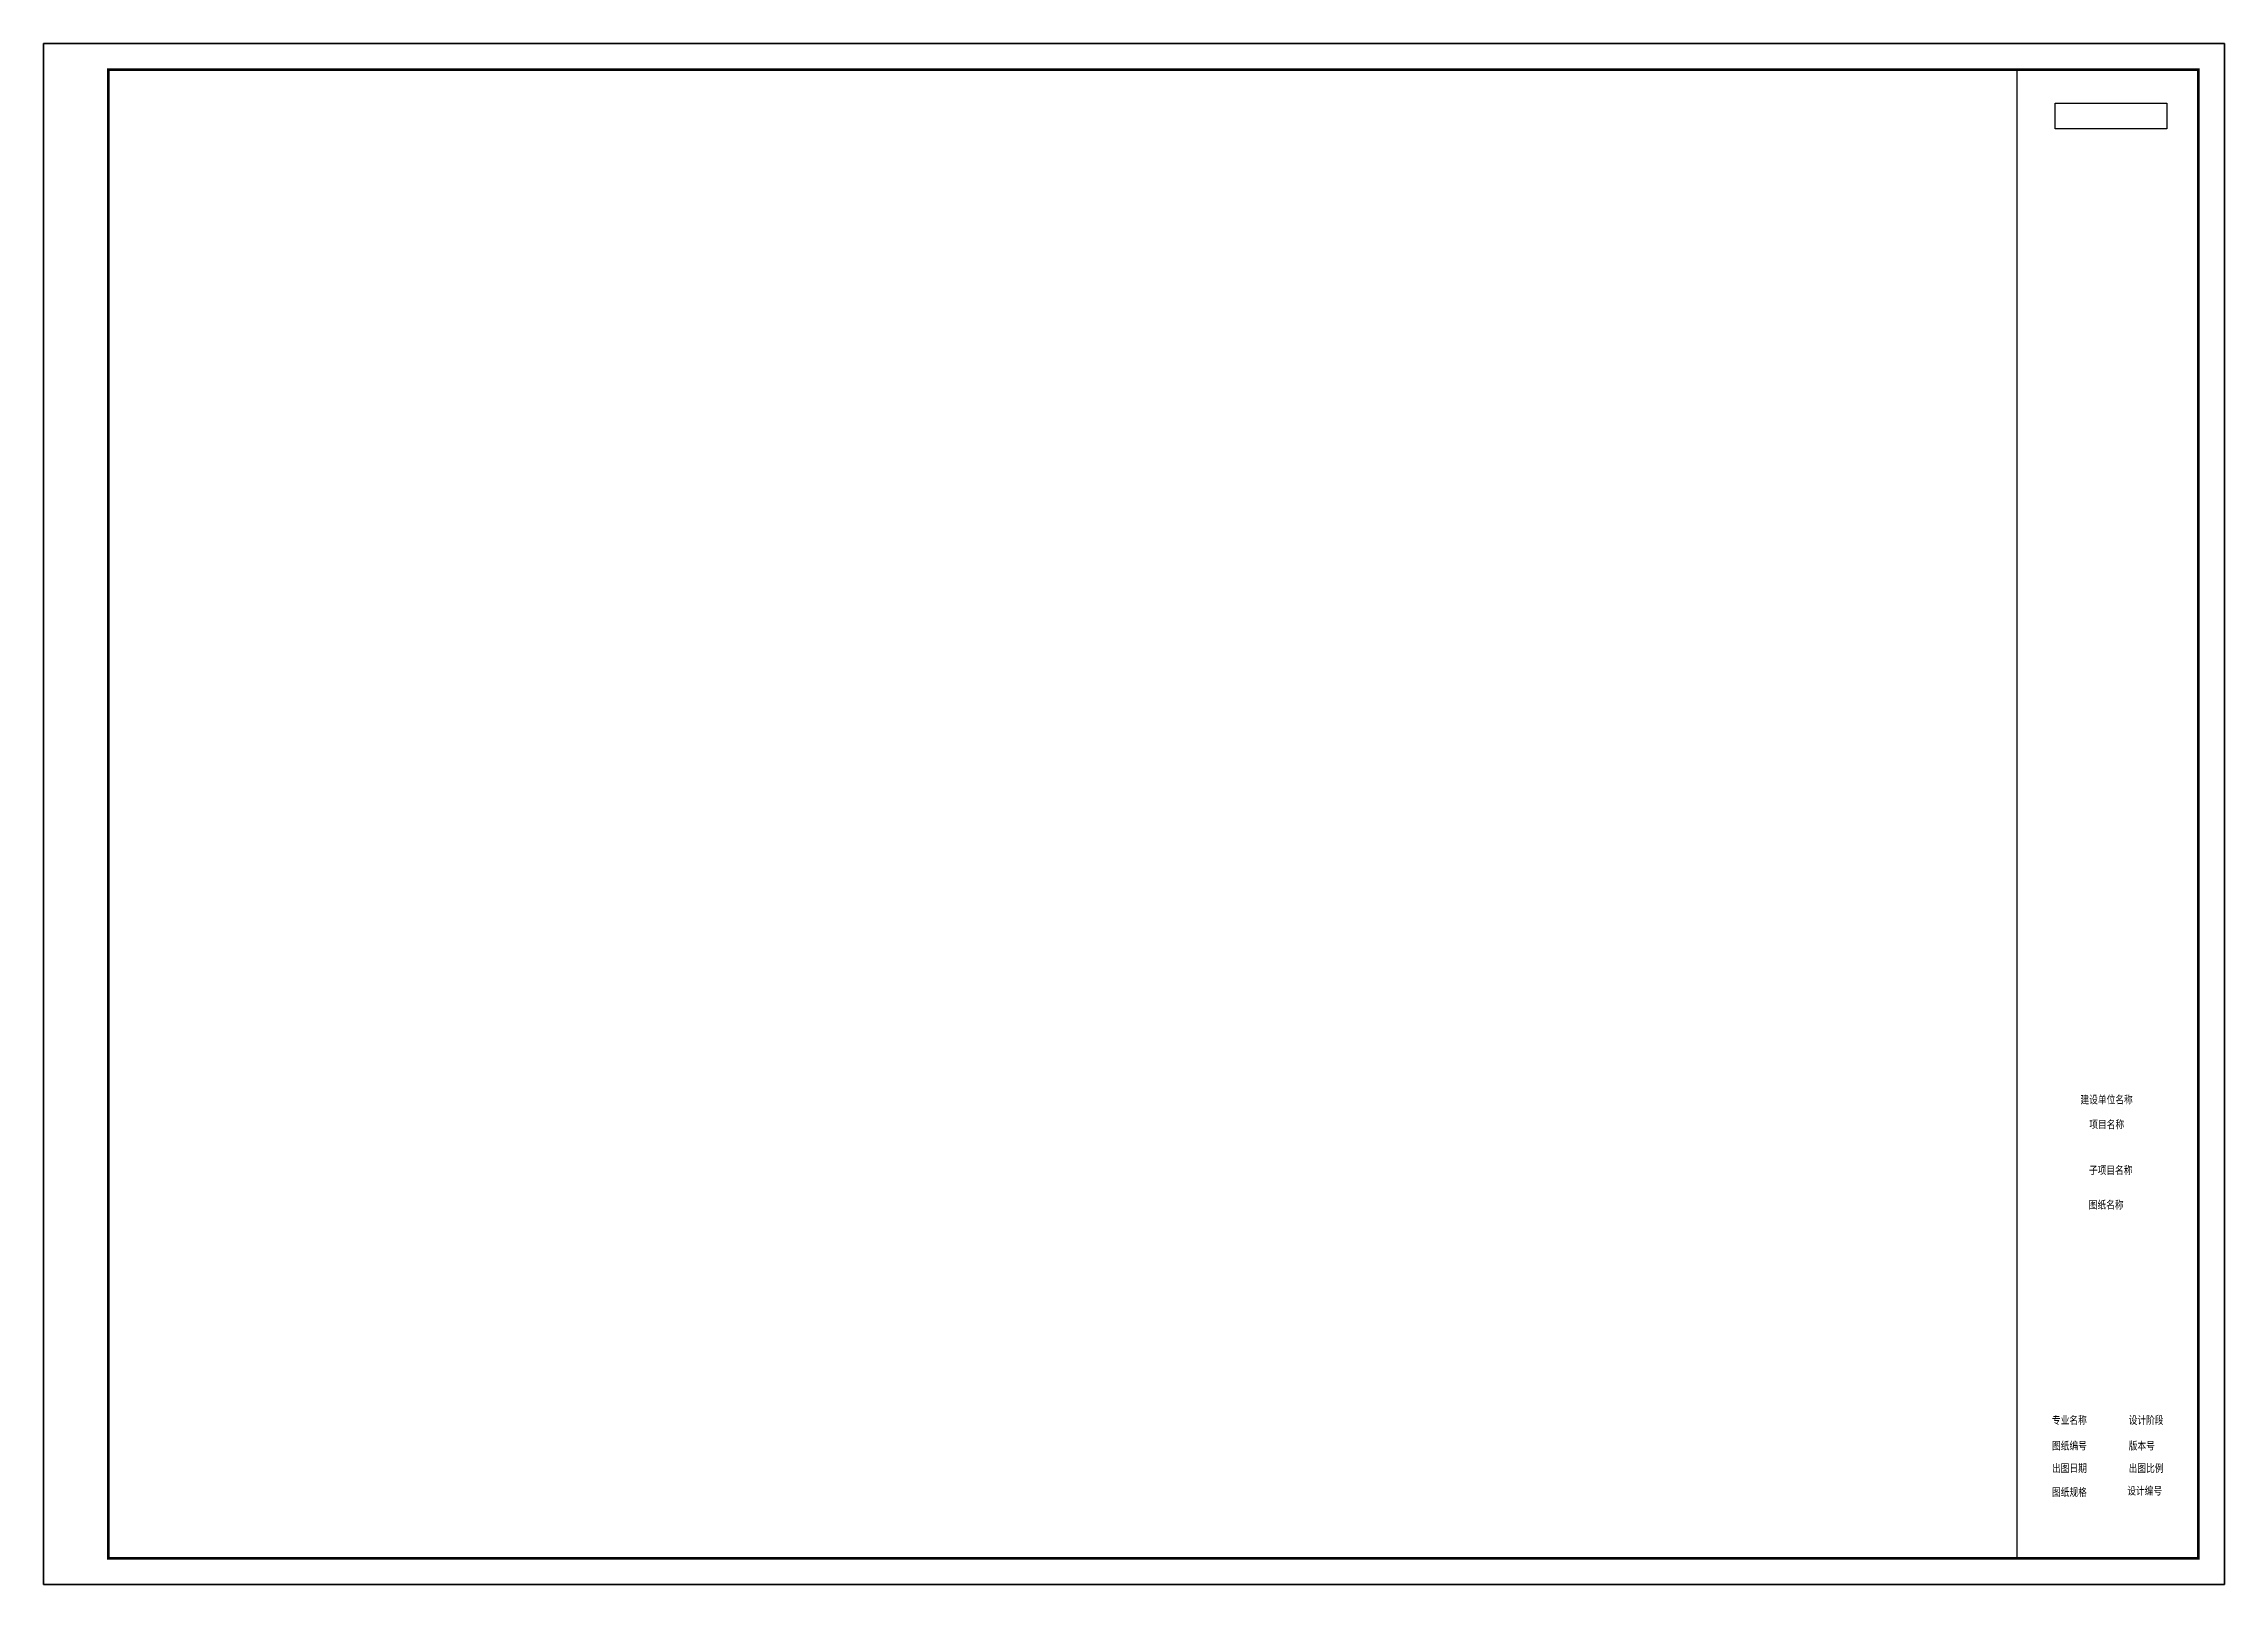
# Model space of a CAD drawing. Extents: x 155929 to 1124874, y 48921 to 424676.
# Drawn here: x 268308 to 352408, y 365276 to 424676 of the extents above; entities that cross this region are included whole.
import ezdxf
from ezdxf.enums import TextEntityAlignment as Align

# ---------------------------------------------------------------- set-up
doc = ezdxf.new("R2010")
doc.units = 0
doc.header["$LTSCALE"] = 1000
doc.header["$MEASUREMENT"] = 0
for name, color, linetype in [('dy_quyu', 7, 'Continuous'), ('tuqian_neibu_pl', 7, 'Continuous'), ('TWT_TITLE', 7, 'Continuous')]:
    doc.layers.add(name, color=color, linetype=linetype)
doc.styles.add('宋体', font='', dxfattribs={"width": 0.8})
doc.styles.get('宋体').set_extended_font_data('SimSun')

# ---------------------------------------------------------------- blocks, each defined once
blk = doc.blocks.new('A1普通块')
for points in [[(-7000, 0), (0, 0), (0, 57400), (-7000, 57400)], [(-5527, 56102), (-1223, 56102), (-1223, 55121), (-5528, 55121)]]:
    blk.add_lwpolyline(points, close=True)
blk = doc.blocks.new('A1_202511250831')
blk.add_lwpolyline([(83100, 58400), (76100, 58400), (76100, 1000), (83100, 1000)], close=True)
at = {"layer": 'tuqian_neibu_pl'}
blk.add_lwpolyline([(0, 0), (84100, 0), (84100, 59400), (0, 59400)], close=True, dxfattribs=at)
at = {"layer": 'tuqian_neibu_pl', "const_width": 100}
blk.add_lwpolyline([(2500, 1000), (83100, 1000), (83100, 58400), (2500, 58400)], close=True, dxfattribs=at)
at = {"layer": 'TWT_TITLE', "const_width": 80}
blk.add_lwpolyline([(83100, 1000), (83100, 58400)], dxfattribs=at)
blk.add_blockref('A1普通块', (83100, 1000))
at = {"style": '宋体', "width": 0.8}
for tag, p in [('建设单位名称', (79579, 18692)), ('项目名称', (79579, 17737)), ('子项目名称', (79733, 15971)), ('图纸名称', (79571, 14639))]:
    blk.add_attdef(tag, text='', height=300, dxfattribs=at).set_placement(p, align=Align.MIDDLE_CENTER)
for tag, p in [('专业名称', (77452, 6483)), ('设计阶段', (80409, 6483)), ('图纸编号', (77452, 5494)), ('版本号', (80409, 5494)), ('出图日期', (77452, 4628)), ('出图比例', (80409, 4628)), ('图纸规格', (77452, 3706)), ('设计编号', (80355, 3757))]:
    blk.add_attdef(tag, text='', height=300, dxfattribs=at).set_placement(p, align=Align.TOP_LEFT)

msp = doc.modelspace()

# ---------------------------------------------------------------- linework, layer by layer
at = {"layer": 'dy_quyu'}
msp.add_lwpolyline([(268308, 365276), (268308, 424676), (352408, 424676), (352408, 365276)], close=True, dxfattribs=at)
msp.add_lwpolyline([(268308, 365276), (268308, 424676), (352408, 424676), (352408, 365276)], close=True, dxfattribs=at)

# ---------------------------------------------------------------- block references
ref = msp.add_blockref('A1_202511250831', (268308, 365276), dxfattribs=at)
ref.add_attrib('项目名称_001', '项目名称', (347200, 382858), dxfattribs={"layer": '0', "height": 300, "style": '宋体', "width": 0.8})
ref.add_attrib('图纸名称_001', '图纸名称', (347178, 379759), dxfattribs={"layer": '0', "height": 300, "style": '宋体', "width": 0.8})
ref.add_attrib('子项目名称_001', '子项目名称', (347185, 381092), dxfattribs={"layer": '0', "height": 300, "style": '宋体', "width": 0.8})
ref.add_attrib('建设单位名称_001', '建设单位名称', (346858, 383812), dxfattribs={"layer": '0', "height": 300, "style": '宋体', "width": 0.8})
ref.add_attrib('专业名称', '专业名称', dxfattribs={"layer": '0', "height": 300, "style": '宋体', "width": 0.8}).set_placement((345760, 371759), align=Align.TOP_LEFT)
ref.add_attrib('设计阶段', '设计阶段', dxfattribs={"layer": '0', "height": 300, "style": '宋体', "width": 0.8}).set_placement((348717, 371759), align=Align.TOP_LEFT)
ref.add_attrib('图纸编号', '图纸编号', dxfattribs={"layer": '0', "height": 300, "style": '宋体', "width": 0.8}).set_placement((345760, 370770), align=Align.TOP_LEFT)
ref.add_attrib('版本号', '版本号', dxfattribs={"layer": '0', "height": 300, "style": '宋体', "width": 0.8}).set_placement((348717, 370770), align=Align.TOP_LEFT)
ref.add_attrib('出图日期', '出图日期', dxfattribs={"layer": '0', "height": 300, "style": '宋体', "width": 0.8}).set_placement((345760, 369905), align=Align.TOP_LEFT)
ref.add_attrib('出图比例', '出图比例', dxfattribs={"layer": '0', "height": 300, "style": '宋体', "width": 0.8}).set_placement((348717, 369905), align=Align.TOP_LEFT)
ref.add_attrib('图纸规格', '图纸规格', dxfattribs={"layer": '0', "height": 300, "style": '宋体', "width": 0.8}).set_placement((345760, 368982), align=Align.TOP_LEFT)
ref.add_attrib('设计编号', '设计编号', dxfattribs={"layer": '0', "height": 300, "style": '宋体', "width": 0.8}).set_placement((348663, 369034), align=Align.TOP_LEFT)
ref = msp.add_blockref('A1_202511250831', (268308, 365276), dxfattribs=at)
ref.add_attrib('项目名称_001', '项目名称', (347200, 382858), dxfattribs={"layer": '0', "height": 300, "style": '宋体', "width": 0.8})
ref.add_attrib('图纸名称_001', '图纸名称', (347178, 379759), dxfattribs={"layer": '0', "height": 300, "style": '宋体', "width": 0.8})
ref.add_attrib('子项目名称_001', '子项目名称', (347185, 381092), dxfattribs={"layer": '0', "height": 300, "style": '宋体', "width": 0.8})
ref.add_attrib('建设单位名称_001', '建设单位名称', (346858, 383812), dxfattribs={"layer": '0', "height": 300, "style": '宋体', "width": 0.8})
ref.add_attrib('专业名称', '专业名称', dxfattribs={"layer": '0', "height": 300, "style": '宋体', "width": 0.8}).set_placement((345760, 371759), align=Align.TOP_LEFT)
ref.add_attrib('设计阶段', '设计阶段', dxfattribs={"layer": '0', "height": 300, "style": '宋体', "width": 0.8}).set_placement((348717, 371759), align=Align.TOP_LEFT)
ref.add_attrib('图纸编号', '图纸编号', dxfattribs={"layer": '0', "height": 300, "style": '宋体', "width": 0.8}).set_placement((345760, 370770), align=Align.TOP_LEFT)
ref.add_attrib('版本号', '版本号', dxfattribs={"layer": '0', "height": 300, "style": '宋体', "width": 0.8}).set_placement((348717, 370770), align=Align.TOP_LEFT)
ref.add_attrib('出图日期', '出图日期', dxfattribs={"layer": '0', "height": 300, "style": '宋体', "width": 0.8}).set_placement((345760, 369905), align=Align.TOP_LEFT)
ref.add_attrib('出图比例', '出图比例', dxfattribs={"layer": '0', "height": 300, "style": '宋体', "width": 0.8}).set_placement((348717, 369905), align=Align.TOP_LEFT)
ref.add_attrib('图纸规格', '图纸规格', dxfattribs={"layer": '0', "height": 300, "style": '宋体', "width": 0.8}).set_placement((345760, 368982), align=Align.TOP_LEFT)
ref.add_attrib('设计编号', '设计编号', dxfattribs={"layer": '0', "height": 300, "style": '宋体', "width": 0.8}).set_placement((348663, 369034), align=Align.TOP_LEFT)

doc.saveas('drawing.dxf')
